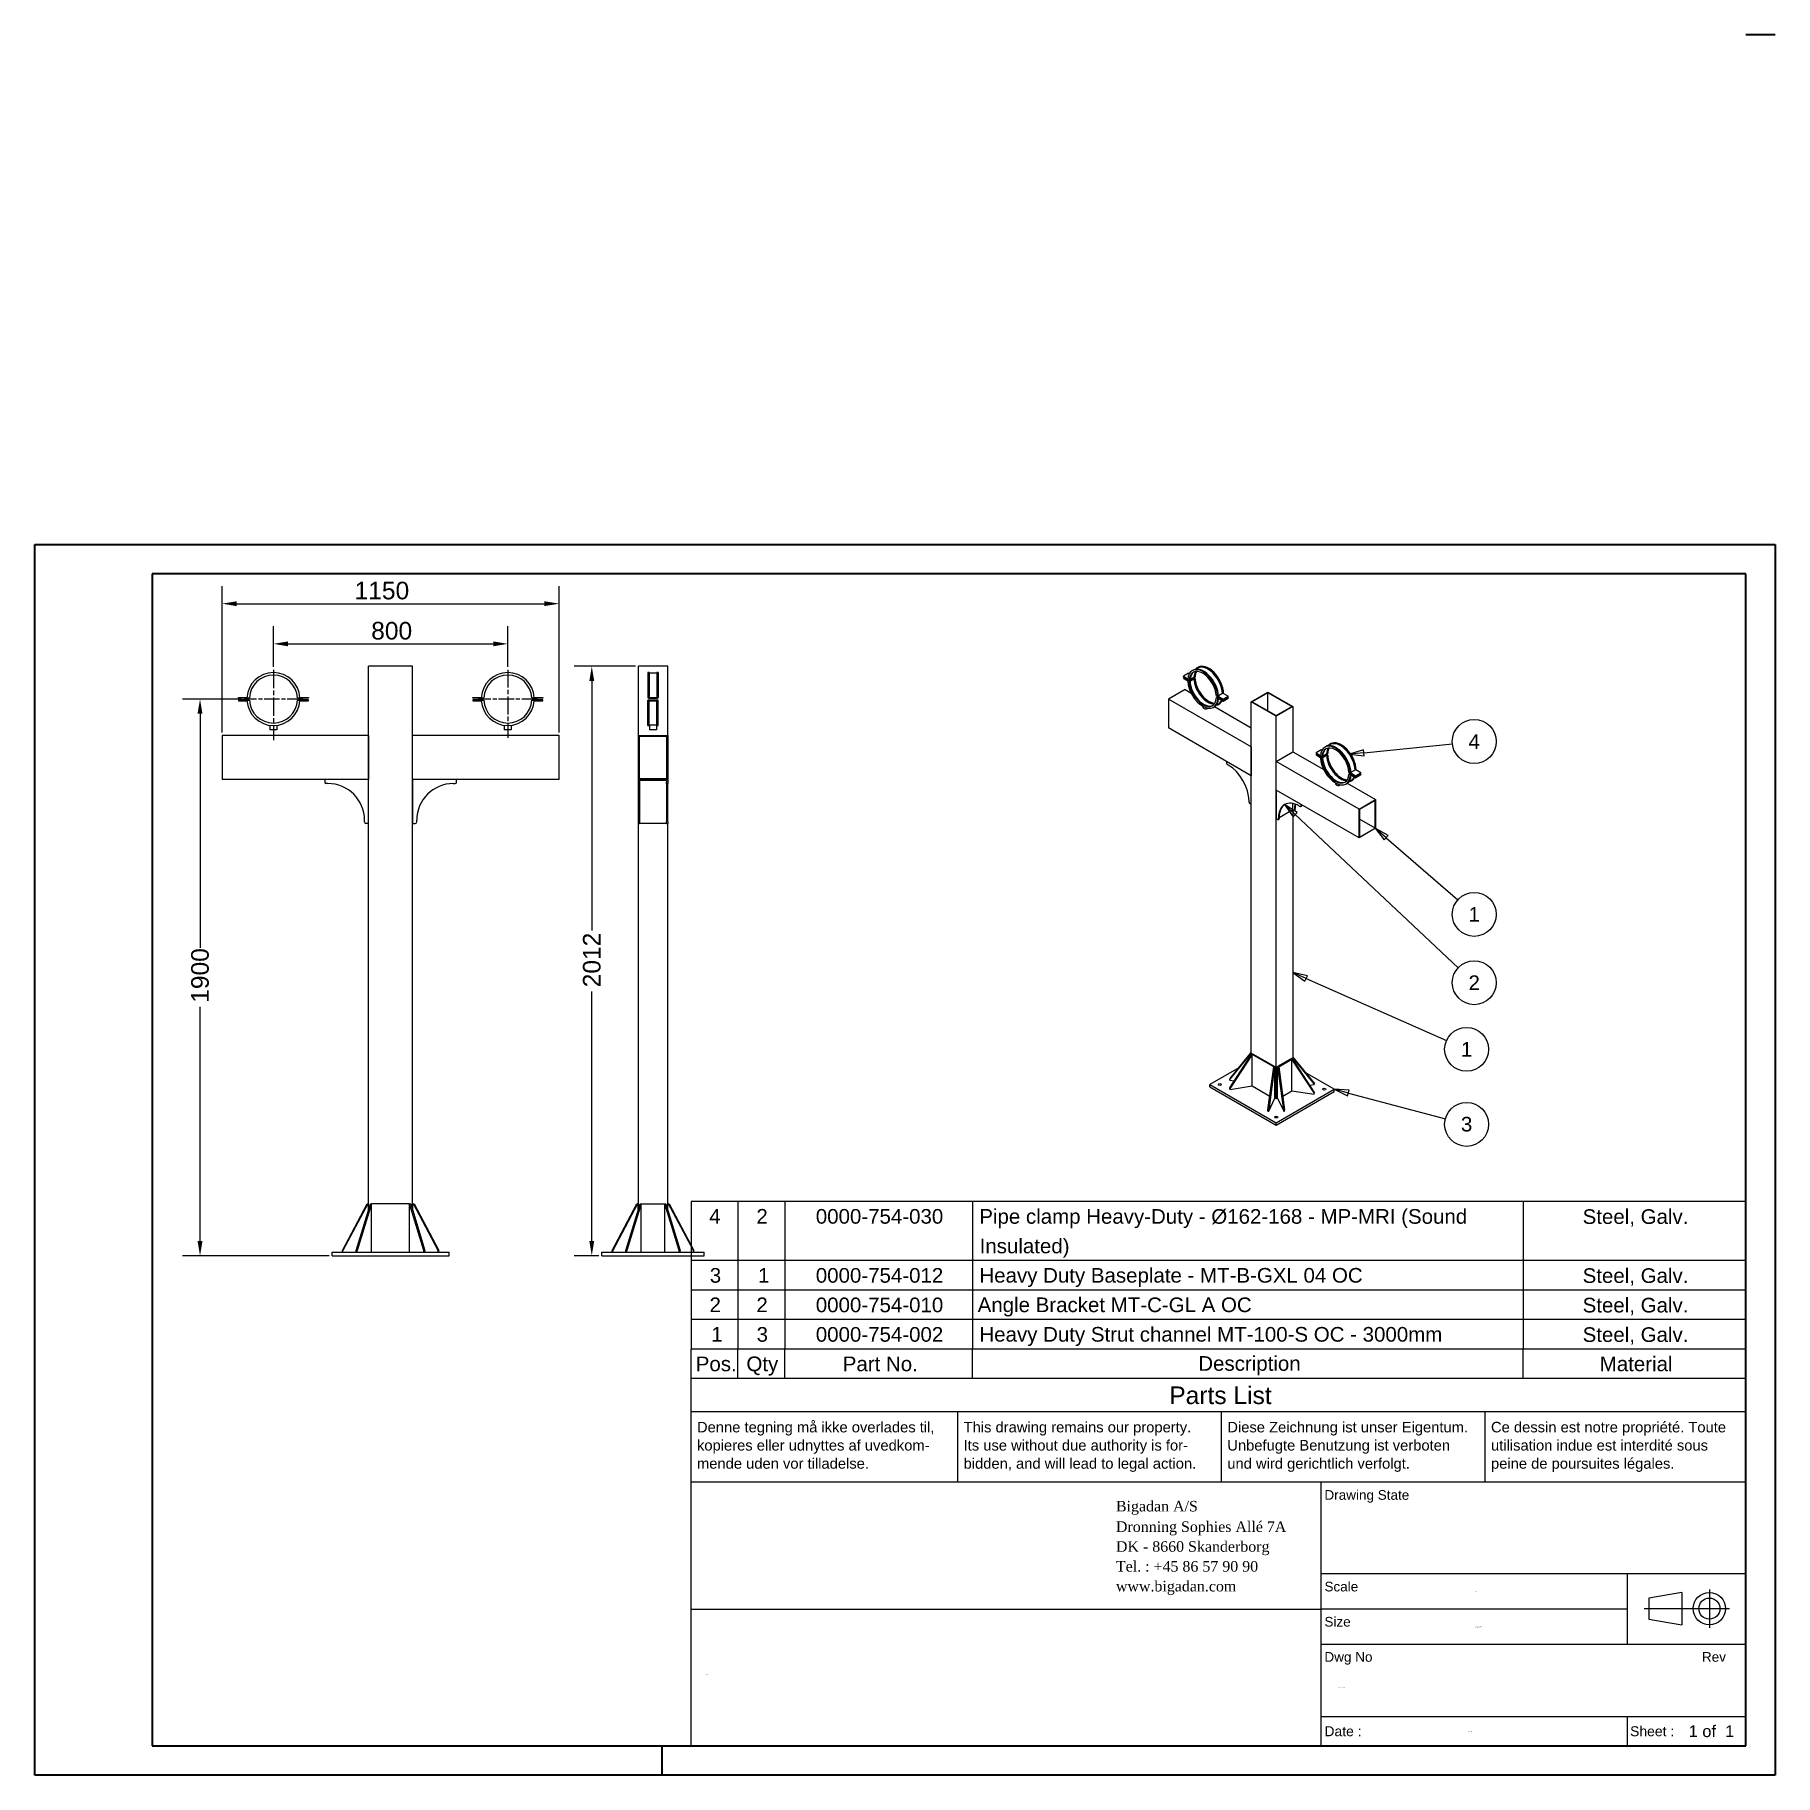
# Model space of a CAD drawing. Header units: millimetres. Extents: x 0 to 5940, y 0 to 5940.
import ezdxf
from ezdxf.enums import TextEntityAlignment as Align

# ---------------------------------------------------------------- set-up
doc = ezdxf.new("R2018")
doc.units = ezdxf.units.MM
doc.header["$LTSCALE"] = 20
doc.linetypes.add('CHAIN', pattern=[0.3543, 0.2362, -0.0295, 0.0591, -0.0295])
doc.layers.get('0').update_dxf_attribs({"lineweight": 18})
for name, color, linetype, lineweight in [('Border', 7, 'Continuous', 35), ('Center Mark', 7, 'Continuous', 18), ('Dimension', 7, 'Continuous', 18), ('Symbol', 7, 'Continuous', 18), ('Title', 7, 'Continuous', 25), ('Visible', 7, 'Continuous', 25), ('Visible Narrow', 7, 'Continuous', 18)]:
    doc.layers.add(name, color=color, linetype=linetype, lineweight=lineweight)
doc.styles.add('Note Text', font='arial.ttf')
doc.styles.get("Standard").update_dxf_attribs({"font": 'arial.ttf'})
doc.styles.add('Text Style150', font='arial.ttf')
doc.styles.add('Text Style72', font='arial.ttf')
doc.styles.add('Text Style85', font='times.ttf')
doc.styles.add('Title', font='arial.ttf')
doc.styles.add('Title150', font='arial.ttf')
doc.styles.add('Title200', font='arial.ttf')
doc.dimstyles.new('Default - Method 2b', dxfattribs={"dimscale": 20, "dimtxt": 3, "dimasz": 2.5, "dimexe": 3, "dimexo": 0.5, "dimgap": 0.7, "dimtad": 0, "dimtoh": 1, "dimdec": 1, "dimrnd": 1e-08, "dimtxsty": 'Title', "dimcen": 0.09, "dimdle": 10, "dimclrd": 256, "dimclre": 256, "dimclrt": 7, "dimadec": 0, "dimazin": 2, "dimtfac": 0.833333, "dimtdec": 1, "dimtmove": 0, "dimatfit": 3, "dimfxl": 1, "dimtolj": 1, "dimlwd": -1, "dimlwe": -1, "dimarcsym": 0})

msp = doc.modelspace()

# ---------------------------------------------------------------- blocks, each defined once
blk = doc.blocks.new('Borders Bigadan Border')
at = {"layer": 'Border'}
for p, q in [((297, 297), (292, 297)), ((0, 210), (297, 210)), ((0, 0), (0, 210)), ((297, 210), (297, 0)), ((292, 205), (20, 205)), ((20, 205), (20, 5)), ((292, 5), (292, 205)), ((20, 5), (292, 5)), ((107, 5), (107, 0)), ((297, 0), (0, 0))]:
    blk.add_line(p, q, dxfattribs=at)
blk = doc.blocks.new('Title Blocks Title')
at = {"layer": 'Title'}
for p, q in [((205, 62), (25, 62)), ((25, 50), (25, 62)), ((70.5, 50), (70.5, 62)), ((115.5, 50), (115.5, 62)), ((160.5, 50), (160.5, 62)), ((205, 50), (25, 50)), ((25, 5), (25, 50)), ((132.5, 5), (132.5, 50)), ((205, 34.36), (132.5, 34.36)), ((184.74, 34.36), (184.74, 22.36)), ((25, 28.36), (132.5, 28.36)), ((184.74, 28.36), (132.5, 28.36)), ((132.5, 22.36), (205, 22.36)), ((132.5, 10), (205, 10)), ((184.74, 10), (184.74, 5))]:
    blk.add_line(p, q, dxfattribs=at)
at = {"layer": 'Title', "lineweight": 25}
for p, q in [((194.05, 31.19), (188.45, 30.23)), ((188.45, 30.23), (188.45, 26.63)), ((194.05, 31.19), (194.05, 25.67)), ((198.77, 31.7), (198.77, 25.16)), ((187.65, 28.43), (202.19, 28.43)), ((188.45, 26.63), (194.05, 25.67))]:
    blk.add_line(p, q, dxfattribs=at)
for radius in [2.76, 1.8]:
    blk.add_circle((198.77, 28.43), radius, dxfattribs=at)
at = {"layer": 'Title'}
for s, height, style, p in [('Denne tegning må ikke overlades til,', 1.8, 'Text Style72', (26, 58.5)), ('This drawing remains our property.', 1.8, 'Text Style72', (71.5, 58.5)), ('Diese Zeichnung ist unser Eigentum.', 1.8, 'Text Style72', (116.5, 58.5)), ('Ce dessin est notre propriété. Toute', 1.8, 'Text Style72', (161.5, 58.5)), ('kopieres eller udnyttes af uvedkom-', 1.8, 'Text Style72', (26, 55.4)), ('Its use without due authority is for-', 1.8, 'Text Style72', (71.5, 55.4)), ('Unbefugte Benutzung ist verboten', 1.8, 'Text Style72', (116.5, 55.4)), ('utilisation indue est interdité sous', 1.8, 'Text Style72', (161.5, 55.4)), ('mende uden vor tilladelse.', 1.8, 'Text Style72', (26, 52.3)), ('bidden, and will lead to legal action.', 1.8, 'Text Style72', (71.5, 52.3)), ('und wird gerichtlich verfolgt.', 1.8, 'Text Style72', (116.5, 52.3)), ('peine de poursuites légales.', 1.8, 'Text Style72', (161.5, 52.3)), ('Drawing State', 1.65, 'Title150', (133.08, 47)), ('Bigadan A/S', 1.8, 'Text Style85', (97.5, 45.01)), ('Dronning Sophies Allé 7A', 1.8, 'Text Style85', (97.5, 41.51)), ('DK - 8660 Skanderborg', 1.8, 'Text Style85', (97.5, 38.13)), ('Tel. : +45 86 57 90 90', 1.8, 'Text Style85', (97.5, 34.74)), ('www.bigadan.com', 1.8, 'Text Style85', (97.5, 31.36)), ('Scale', 1.65, 'Title150', (133.08, 31.36)), ('Size', 1.65, 'Title150', (133.08, 25.36)), ('Dwg No', 1.65, 'Title150', (133.08, 19.36)), ('Rev', 1.65, 'Title150', (197.5, 19.36))]:
    blk.add_text(s, height=height, dxfattribs=dict(at, style=style)).set_placement(p)
at = {"layer": 'Title', "style": 'Text Style150'}
for s, p in [('Date :', (133.08, 7.5)), ('Sheet :', (185.24, 7.5))]:
    blk.add_text(s, height=1.7, dxfattribs=at).set_placement(p, align=Align.MIDDLE_LEFT)
at = {"layer": 'Title', "style": 'Title200'}
blk.add_text('1 of  1', height=2, dxfattribs=at).set_placement((203, 7.5), align=Align.MIDDLE_RIGHT)
at = {"layer": 'Title', "color": 1, "true_color": 0xff0000, "insert": (169, 47.68), "char_height": 2.5, "width": 40, "attachment_point": 5, "style": 'Note Text'}
blk.add_mtext('\\fArial|b0|i0; ', dxfattribs=at)
at = {"layer": 'Title', "color": 1, "lineweight": 5, "true_color": 0xff0000, "flags": 253}
blk.add_attdef('STATUS', text='', height=6.2, dxfattribs=at).set_placement((169, 40.36), align=Align.MIDDLE_CENTER)
at = {"layer": 'Title', "lineweight": 30, "flags": 104}
for tag, height, p in [('Initial_View_Scale', 2.39, (158.62, 31.36)), ('Sheet_Size', 2.4, (158.62, 25.36)), ('REVISION_NUMBER', 3.5, (200, 15)), ('CREATION_DATE', 2, (157.5, 7.5))]:
    blk.add_attdef(tag, text='', height=height, dxfattribs=at).set_placement(p, align=Align.MIDDLE_CENTER)
for tag, p in [('PROJECT', (27.5, 24.3)), ('TITLE', (27.5, 17.3)), ('DESCRIPTION', (27.5, 10.3))]:
    blk.add_attdef(tag, text='', height=2.8, dxfattribs=at).set_placement(p, align=Align.TOP_LEFT)
blk.add_attdef('PART_NUMBER', text='', height=3.5, dxfattribs=at).set_placement((135.5, 15), align=Align.MIDDLE_LEFT)
blk = doc.blocks.new('Parts List')
at = {"layer": 'Symbol'}
for p, q in [((292, 97.9), (112, 97.9)), ((112, 97.9), (112, 72.72)), ((120, 97.9), (120, 72.72)), ((128, 97.9), (128, 72.72)), ((160, 97.9), (160, 72.72)), ((254, 97.9), (254, 72.72)), ((292, 97.9), (292, 72.72)), ((292, 87.82), (112, 87.82)), ((292, 82.79), (112, 82.79)), ((292, 77.75), (112, 77.75)), ((292, 72.72), (112, 72.72)), ((112, 67.68), (112, 72.72)), ((120, 67.68), (120, 72.72)), ((128, 67.68), (128, 72.72)), ((160, 67.68), (160, 72.72)), ((254, 67.68), (254, 72.72)), ((292, 67.68), (292, 72.72)), ((112, 62), (112, 67.68)), ((292, 67.68), (112, 67.68)), ((292, 62), (292, 67.68)), ((292, 62), (112, 62))]:
    blk.add_line(p, q, dxfattribs=at)
at = {"layer": 'Symbol', "color": 7, "attachment_point": 7}
for s, insert, char_height, style in [('4', (115.08, 94.13), 2.5, 'Note Text'), ('2', (123.14, 94.12), 2.5, 'Note Text'), ('0000-754-030', (133.28, 94.08), 2.5, 'Note Text'), ('Pipe clamp Heavy-Duty - Ø162-168 - MP-MRI (Sound ', (161.18, 93.35), 2.5, 'Note Text'), ('Steel, Galv.', (264.14, 93.61), 2.5, 'Note Text'), ('Insulated)', (161.24, 88.31), 2.5, 'Note Text'), ('3', (115.18, 84.01), 2.5, 'Note Text'), ('1', (123.43, 84.05), 2.5, 'Note Text'), ('0000-754-012', (133.28, 84.01), 2.5, 'Note Text'), ('Heavy Duty Baseplate - MT-B-GXL 04 OC', (161.2, 83.3), 2.5, 'Note Text'), ('Steel, Galv.', (264.14, 83.54), 2.5, 'Note Text'), ('2', (115.14, 79.02), 2.5, 'Note Text'), ('2', (123.14, 79.02), 2.5, 'Note Text'), ('0000-754-010', (133.28, 78.97), 2.5, 'Note Text'), ('Angle Bracket MT-C-GL A OC', (160.9, 78.27), 2.5, 'Note Text'), ('Steel, Galv.', (264.14, 78.5), 2.5, 'Note Text'), ('1', (115.43, 73.98), 2.5, 'Note Text'), ('3', (123.18, 73.94), 2.5, 'Note Text'), ('0000-754-002', (133.28, 73.94), 2.5, 'Note Text'), ('Heavy Duty Strut channel MT-100-S OC - 3000mm', (161.2, 73.23), 2.5, 'Note Text'), ('Steel, Galv.', (264.14, 73.47), 2.5, 'Note Text'), ('Pos.', (112.79, 68.91), 2.5, 'Note Text'), ('Qty', (121.44, 68.19), 2.5, 'Note Text'), ('Part No.', (137.88, 68.91), 2.5, 'Note Text'), ('Description', (198.55, 68.26), 2.5, 'Note Text'), ('Material', (267.06, 68.91), 2.5, 'Note Text'), ('Parts List', (193.6, 63.29), 3, 'Title')]:
    blk.add_mtext(s, dxfattribs=dict(at, insert=insert, char_height=char_height, style=style))
blk = doc.blocks.new('Balloon1')
at = {"layer": 'Symbol'}
for p, q in [((224.16, 116.41), (221.74, 117.05)), ((224.29, 116.9), (221.74, 117.05)), ((221.74, 117.05), (224.03, 115.93)), ((224.03, 115.93), (224.29, 116.9)), ((224.16, 116.41), (240.73, 112.02))]:
    blk.add_line(p, q, dxfattribs=at)
at = {"layer": 'Symbol', "flags": 128}
blk.add_lwpolyline([(224.29, 116.9), (221.74, 117.05), (224.03, 115.93), (224.29, 116.9)], dxfattribs=at)
at = {"layer": 'Symbol'}
blk.add_circle((244.34, 111.06), 3.75, dxfattribs=at)
blk.add_solid([(224.29, 116.9), (221.74, 117.05), (224.03, 115.93), (224.29, 116.9)], dxfattribs=at)
at = {"layer": 'Symbol', "insert": (244.34, 111.08), "char_height": 2.5, "attachment_point": 5, "style": 'Note Text'}
blk.add_mtext('3', dxfattribs=at)
blk = doc.blocks.new('Balloon2')
at = {"layer": 'Symbol'}
for p, q in [((216.96, 135.96), (214.67, 136.97)), ((217.16, 136.42), (214.67, 136.97)), ((214.67, 136.97), (216.76, 135.5)), ((216.76, 135.5), (217.16, 136.42)), ((216.96, 135.96), (240.92, 125.38))]:
    blk.add_line(p, q, dxfattribs=at)
at = {"layer": 'Symbol', "flags": 128}
blk.add_lwpolyline([(217.16, 136.42), (214.67, 136.97), (216.76, 135.5), (217.16, 136.42)], dxfattribs=at)
at = {"layer": 'Symbol'}
blk.add_circle((244.34, 123.87), 3.75, dxfattribs=at)
blk.add_solid([(217.16, 136.42), (214.67, 136.97), (216.76, 135.5), (217.16, 136.42)], dxfattribs=at)
at = {"layer": 'Symbol', "insert": (244.34, 123.87), "char_height": 2.5, "attachment_point": 5, "style": 'Note Text'}
blk.add_mtext('1', dxfattribs=at)
blk = doc.blocks.new('Balloon3')
at = {"layer": 'Symbol'}
for p, q in [((230.61, 159.99), (228.73, 161.63)), ((230.94, 160.37), (228.73, 161.63)), ((228.73, 161.63), (230.29, 159.61)), ((230.29, 159.61), (230.94, 160.37)), ((230.61, 159.99), (242.82, 149.36))]:
    blk.add_line(p, q, dxfattribs=at)
at = {"layer": 'Symbol', "flags": 128}
blk.add_lwpolyline([(230.94, 160.37), (228.73, 161.63), (230.29, 159.61), (230.94, 160.37)], dxfattribs=at)
at = {"layer": 'Symbol'}
blk.add_circle((245.64, 146.9), 3.75, dxfattribs=at)
blk.add_solid([(230.94, 160.37), (228.73, 161.63), (230.29, 159.61), (230.94, 160.37)], dxfattribs=at)
at = {"layer": 'Symbol', "insert": (245.64, 146.9), "char_height": 2.5, "attachment_point": 5, "style": 'Note Text'}
blk.add_mtext('1', dxfattribs=at)
blk = doc.blocks.new('Balloon4')
at = {"layer": 'Symbol'}
for p, q in [((215.1, 163.93), (213.27, 165.64)), ((215.44, 164.29), (213.27, 165.64)), ((213.27, 165.64), (214.75, 163.56)), ((214.75, 163.56), (215.44, 164.29)), ((215.1, 163.93), (242.91, 137.8))]:
    blk.add_line(p, q, dxfattribs=at)
at = {"layer": 'Symbol', "flags": 128}
blk.add_lwpolyline([(215.44, 164.29), (213.27, 165.64), (214.75, 163.56), (215.44, 164.29)], dxfattribs=at)
at = {"layer": 'Symbol'}
blk.add_circle((245.64, 135.24), 3.75, dxfattribs=at)
blk.add_solid([(215.44, 164.29), (213.27, 165.64), (214.75, 163.56), (215.44, 164.29)], dxfattribs=at)
at = {"layer": 'Symbol', "insert": (245.64, 135.24), "char_height": 2.5, "attachment_point": 5, "style": 'Note Text'}
blk.add_mtext('2', dxfattribs=at)
blk = doc.blocks.new('Balloon5')
at = {"layer": 'Symbol'}
for p, q in [((226.81, 174.48), (241.92, 176.02)), ((226.76, 174.97), (224.33, 174.22)), ((226.81, 174.48), (224.33, 174.22)), ((224.33, 174.22), (226.86, 173.98)), ((226.86, 173.98), (226.76, 174.97))]:
    blk.add_line(p, q, dxfattribs=at)
at = {"layer": 'Symbol', "flags": 128}
blk.add_lwpolyline([(226.76, 174.97), (224.33, 174.22), (226.86, 173.98), (226.76, 174.97)], dxfattribs=at)
at = {"layer": 'Symbol'}
blk.add_circle((245.64, 176.4), 3.75, dxfattribs=at)
blk.add_solid([(226.76, 174.97), (224.33, 174.22), (226.86, 173.98), (226.76, 174.97)], dxfattribs=at)
at = {"layer": 'Symbol', "insert": (245.64, 176.4), "char_height": 2.5, "attachment_point": 5, "style": 'Note Text'}
blk.add_mtext('4', dxfattribs=at)
blk = doc.blocks.new('*D32')
at = {"layer": 'Defpoints', "color": 0, "transparency": 16777216}
for p in [(1614.4, 3861.3), (814.4, 3772.9), (1614.4, 3772.9)]:
    blk.add_point(p, dxfattribs=at)
at = {"layer": 'Dimension', "transparency": 16777216}
for p, q in [((814.4, 3782.9), (814.4, 3921.3)), ((1614.4, 3782.9), (1614.4, 3921.3)), ((864.4, 3861.3), (1564.4, 3861.3))]:
    blk.add_line(p, q, dxfattribs=at)
for points in [[(864.4, 3869.6), (864.4, 3852.9), (814.4, 3861.3)], [(1564.4, 3869.6), (1564.4, 3852.9), (1614.4, 3861.3)]]:
    blk.add_solid(points, dxfattribs=at)
at = {"layer": 'Dimension', "color": 7, "transparency": 16777216, "insert": (1148.1, 3875.3), "char_height": 60, "attachment_point": 7, "style": 'Title'}
blk.add_mtext('\\A1;800', dxfattribs=at)
blk = doc.blocks.new('*D33')
at = {"layer": 'Defpoints', "color": 0, "transparency": 16777216}
for p in [(714.4, 3672.9), (563.9, 1772.9), (1014.4, 1772.9)]:
    blk.add_point(p, dxfattribs=at)
at = {"layer": 'Dimension', "transparency": 16777216}
for p, q in [((704.4, 3672.9), (503.9, 3672.9)), ((563.9, 3622.9), (563.9, 2823.6)), ((563.9, 1822.9), (563.9, 2622.2)), ((1004.4, 1772.9), (503.9, 1772.9))]:
    blk.add_line(p, q, dxfattribs=at)
for points in [[(555.5, 3622.9), (572.2, 3622.9), (563.9, 3672.9)], [(555.5, 1822.9), (572.2, 1822.9), (563.9, 1772.9)]]:
    blk.add_solid(points, dxfattribs=at)
at = {"layer": 'Dimension', "color": 7, "transparency": 16777216, "insert": (594.5, 2636.2), "char_height": 60, "attachment_point": 7, "rotation": 90, "style": 'Title'}
blk.add_mtext('\\A1;1900', dxfattribs=at)
blk = doc.blocks.new('*D34')
at = {"layer": 'Defpoints', "color": 0, "transparency": 16777216}
for p in [(2060, 3784.9), (1901, 1772.9), (1935, 1772.9)]:
    blk.add_point(p, dxfattribs=at)
at = {"layer": 'Dimension', "transparency": 16777216}
for p, q in [((2050, 3784.9), (1841, 3784.9)), ((1901, 3734.9), (1901, 2882.7)), ((1901, 1822.9), (1901, 2675.1)), ((1925, 1772.9), (1841, 1772.9))]:
    blk.add_line(p, q, dxfattribs=at)
for points in [[(1892.6, 3734.9), (1909.3, 3734.9), (1901, 3784.9)], [(1892.6, 1822.9), (1909.3, 1822.9), (1901, 1772.9)]]:
    blk.add_solid(points, dxfattribs=at)
at = {"layer": 'Dimension', "color": 7, "transparency": 16777216, "insert": (1931.6, 2689.1), "char_height": 60, "attachment_point": 7, "rotation": 90, "style": 'Title'}
blk.add_mtext('\\A1;2012', dxfattribs=at)
blk = doc.blocks.new('*D35')
at = {"layer": 'Defpoints', "color": 0, "transparency": 16777216}
for p in [(1789.4, 3998.4), (639.4, 3548.4), (1789.4, 3548.4)]:
    blk.add_point(p, dxfattribs=at)
at = {"layer": 'Dimension', "transparency": 16777216}
for p, q in [((639.4, 3558.4), (639.4, 4058.4)), ((1789.4, 3558.4), (1789.4, 4058.4)), ((689.4, 3998.4), (1739.4, 3998.4))]:
    blk.add_line(p, q, dxfattribs=at)
for points in [[(689.4, 4006.7), (689.4, 3990.1), (639.4, 3998.4)], [(1739.4, 4006.7), (1739.4, 3990.1), (1789.4, 3998.4)]]:
    blk.add_solid(points, dxfattribs=at)
at = {"layer": 'Dimension', "color": 7, "transparency": 16777216, "insert": (1091.4, 4012.4), "char_height": 60, "attachment_point": 7, "style": 'Title'}
blk.add_mtext('\\A1;1150', dxfattribs=at)

# ---------------------------------------------------------------- dimensions: what is measured, and where the dimension line sits
at = {"layer": 'Dimension'}
for base, p1, p2, angle, override, picture, middle in [((1789.37, 3998.39), (639.37, 3548.39), (1789.37, 3548.39), 180, {"dimgap": 0.7, "dimtad": 1, "dimtoh": 0, "dimdec": 1, "dimtol": 0, "dimlim": 0, "dimtp": 0, "dimtm": 0, "dimtdec": 1, "dimtofl": 0, "dimatfit": 1}, '*D35', (1178.08, 3998.39)), ((1614.37, 3861.26), (814.37, 3772.89), (1614.37, 3772.89), 180, {"dimgap": 0.7, "dimtad": 1, "dimtoh": 0, "dimdec": 1, "dimtol": 0, "dimlim": 0, "dimtp": 0, "dimtm": 0, "dimtdec": 1, "dimtofl": 0, "dimatfit": 1}, '*D32', (1214.37, 3861.26)), ((1900.97, 1772.89), (2060.01, 3784.89), (1935.01, 1772.89), 90, {"dimgap": 0.7, "dimtoh": 0, "dimdec": 1, "dimtol": 0, "dimlim": 0, "dimtp": 0, "dimtm": 0, "dimtdec": 1, "dimtofl": 0, "dimatfit": 1}, '*D34', (1900.97, 2778.89)), ((563.87, 1772.89), (714.37, 3672.89), (1014.37, 1772.89), 90, {"dimgap": 0.7, "dimtoh": 0, "dimdec": 1, "dimtol": 0, "dimlim": 0, "dimtp": 0, "dimtm": 0, "dimtdec": 1, "dimtofl": 0, "dimatfit": 1}, '*D33', (563.87, 2722.89))]:
    dim = msp.add_linear_dim(base=base, p1=p1, p2=p2, angle=angle, dimstyle='Default - Method 2b', override=override, dxfattribs=at)
    dim.commit()
    dim.dimension.update_dxf_attribs({"geometry": picture, "text_midpoint": middle, "dimtype": 160})

# ---------------------------------------------------------------- linework, layer by layer
at = {"layer": 'Center Mark', "linetype": 'CHAIN', "ltscale": 13.362169}
msp.add_line((814.37, 3772.89), (814.37, 3532.39), dxfattribs=at)
at = {"layer": 'Center Mark', "linetype": 'CHAIN', "ltscale": 12.889906}
msp.add_line((1614.37, 3772.89), (1614.37, 3540.89), dxfattribs=at)
at = {"layer": 'Center Mark', "linetype": 'CHAIN', "ltscale": 11.111974}
for p, q in [((914.37, 3672.89), (714.37, 3672.89)), ((1714.37, 3672.89), (1514.37, 3672.89))]:
    msp.add_line(p, q, dxfattribs=at)
at = {"layer": 'Visible'}
for p, q in [((1289.37, 3784.89), (1139.37, 3784.89)), ((1139.37, 1928.62), (1139.37, 3784.89)), ((1289.37, 1928.62), (1289.37, 3784.89)), ((2160.01, 3784.89), (2060.01, 3784.89)), ((2060.01, 3548.39), (2060.01, 3784.89)), ((2092.26, 3763.39), (2092.26, 3677.4)), ((2097.26, 3763.39), (2092.26, 3763.39)), ((2097.26, 3763.39), (2097.26, 3678.39)), ((2122.76, 3761.39), (2097.26, 3761.39)), ((2122.76, 3763.39), (2122.76, 3678.39)), ((2127.76, 3763.39), (2122.76, 3763.39)), ((2127.76, 3763.39), (2127.76, 3677.4)), ((2160.01, 3548.39), (2160.01, 3784.89)), ((3937.47, 3760.69), (3920.22, 3750.73)), ((3920.22, 3750.73), (3935.41, 3741.96)), ((3920.22, 3749.09), (3920.22, 3750.73)), ((3935.3, 3740.38), (3920.22, 3749.09)), ((3923.61, 3747.13), (3920.22, 3745.17)), ((3920.22, 3745.17), (3920.22, 3743.54)), ((3939.2, 3734.22), (3920.22, 3745.17)), ((3920.22, 3743.54), (3936.12, 3734.36)), ((3940.07, 3759.19), (3937.47, 3760.69)), ((3956.45, 3744.18), (3939.2, 3734.22)), ((3956.48, 3743.32), (3939.23, 3733.36)), ((3942.98, 3739.75), (3956.2, 3747.38)), ((3950.2, 3769.99), (3953.03, 3771.62)), ((3953.55, 3745.85), (3956.45, 3744.18)), ((3955.36, 3745.46), (3954.79, 3745.14)), ((3960.16, 3742.97), (3955.36, 3745.46)), ((3956.2, 3747.38), (3957.33, 3746.66)), ((3957.33, 3746.66), (3960.16, 3748.3)), ((3957.33, 3741.33), (3960.16, 3742.97)), ((3961.4, 3774.61), (3968.26, 3778.56)), ((3967.46, 3779.95), (3970.29, 3781.58)), ((3925.73, 3705.25), (3869.17, 3672.59)), ((3925.73, 3705.25), (3946.53, 3693.24)), ((3935.27, 3739.75), (3940.08, 3736.7)), ((3936.69, 3734.68), (3935.27, 3733.87)), ((3935.27, 3733.87), (3940.08, 3731.37)), ((3939.23, 3733.36), (3937.82, 3734.1)), ((3940.08, 3736.7), (3942.9, 3738.34)), ((3940.08, 3731.37), (3942.9, 3733)), ((3941.77, 3733.59), (3956.2, 3741.92)), ((3942.9, 3733), (3941.77, 3733.59)), ((3956.2, 3741.92), (3957.33, 3741.33)), ((4032.73, 3683.21), (4037.54, 3680.71)), ((4053.62, 3691.99), (4040.26, 3684.28)), ((4072.67, 3682.63), (4056.17, 3692.16)), ((4056.77, 3691.81), (4057.62, 3692.3)), ((4152.01, 3663.77), (4208.58, 3696.43)), ((4208.58, 3694.47), (4155.4, 3663.77)), ((4208.58, 3696.43), (4293.43, 3647.44)), ((4290.04, 3647.44), (4208.58, 3694.47)), ((4208.58, 3633.07), (4208.58, 3694.47)), ((694.87, 3678.39), (724.04, 3678.39)), ((694.87, 3675.89), (694.87, 3678.39)), ((728.42, 3675.89), (694.87, 3675.89)), ((694.87, 3669.89), (694.87, 3667.39)), ((728.42, 3669.89), (694.87, 3669.89)), ((694.87, 3667.39), (724.04, 3667.39)), ((723.98, 3677.4), (732.47, 3676.97)), ((723.98, 3668.39), (732.47, 3668.81)), ((896.27, 3676.97), (904.76, 3677.4)), ((896.27, 3668.81), (904.76, 3668.39)), ((933.87, 3675.89), (900.32, 3675.89)), ((933.87, 3669.89), (900.32, 3669.89)), ((904.7, 3678.39), (933.87, 3678.39)), ((904.7, 3667.39), (933.87, 3667.39)), ((933.87, 3678.39), (933.87, 3675.89)), ((933.87, 3667.39), (933.87, 3669.89)), ((1494.87, 3678.39), (1524.04, 3678.39)), ((1494.87, 3675.89), (1494.87, 3678.39)), ((1528.42, 3675.89), (1494.87, 3675.89)), ((1494.87, 3669.89), (1494.87, 3667.39)), ((1528.42, 3669.89), (1494.87, 3669.89)), ((1494.87, 3667.39), (1524.04, 3667.39)), ((1523.98, 3677.4), (1532.47, 3676.97)), ((1523.98, 3668.39), (1532.47, 3668.81)), ((1696.27, 3676.97), (1704.76, 3677.4)), ((1696.27, 3668.81), (1704.76, 3668.39)), ((1733.87, 3675.89), (1700.32, 3675.89)), ((1733.87, 3669.89), (1700.32, 3669.89)), ((1704.7, 3678.39), (1733.87, 3678.39)), ((1704.7, 3667.39), (1733.87, 3667.39)), ((1733.87, 3678.39), (1733.87, 3675.89)), ((1733.87, 3667.39), (1733.87, 3669.89)), ((2092.26, 3676.97), (2092.26, 3677.4)), ((2092.26, 3677.4), (2094.76, 3677.4)), ((2094.76, 3676.97), (2092.26, 3676.97)), ((2094.76, 3668.81), (2092.26, 3668.81)), ((2092.26, 3668.81), (2092.26, 3668.39)), ((2092.26, 3582.39), (2092.26, 3668.39)), ((2092.26, 3668.39), (2094.76, 3668.39)), ((2094.76, 3678.39), (2094.76, 3675.89)), ((2094.76, 3678.39), (2125.26, 3678.39)), ((2094.76, 3675.89), (2125.26, 3675.89)), ((2094.76, 3667.39), (2094.76, 3669.89)), ((2094.76, 3669.89), (2125.26, 3669.89)), ((2094.76, 3667.39), (2125.26, 3667.39)), ((2097.26, 3582.39), (2097.26, 3667.39)), ((2122.76, 3582.39), (2122.76, 3667.39)), ((2125.26, 3675.89), (2125.26, 3678.39)), ((2125.26, 3677.4), (2127.76, 3677.4)), ((2127.76, 3676.97), (2125.26, 3676.97)), ((2125.26, 3669.89), (2125.26, 3667.39)), ((2127.76, 3668.81), (2125.26, 3668.81)), ((2125.26, 3668.39), (2127.76, 3668.39)), ((2127.76, 3677.4), (2127.76, 3676.97)), ((2127.76, 3668.39), (2127.76, 3668.81)), ((2127.76, 3582.39), (2127.76, 3668.39)), ((3869.17, 3672.59), (3869.17, 3574.61)), ((4152.01, 3509.29), (3869.17, 3672.59)), ((3986.85, 3647.92), (3986.85, 3644.83)), ((4025.43, 3646.22), (4022.6, 3644.59)), ((4026.66, 3646.98), (4152.01, 3574.61)), ((4039.06, 3655.94), (4032.2, 3651.98)), ((4035.56, 3679.51), (4032.73, 3677.88)), ((4032.73, 3677.88), (4037.54, 3674.83)), ((4036.69, 3678.79), (4035.56, 3679.51)), ((4037.82, 3676.36), (4036.41, 3677.26)), ((4039.83, 3680.03), (4036.44, 3678.08)), ((4055.42, 3667.12), (4036.44, 3678.08)), ((4039.34, 3680.32), (4036.69, 3678.79)), ((4037.54, 3680.71), (4038.95, 3681.53)), ((4037.54, 3674.83), (4038.95, 3675.64)), ((4055.42, 3671.04), (4038.1, 3681.04)), ((4038.92, 3682.2), (4055.42, 3672.67)), ((4038.92, 3675.01), (4055.42, 3665.48)), ((4042.69, 3656.18), (4039.86, 3654.55)), ((4055.42, 3672.67), (4072.67, 3682.63)), ((4072.67, 3681), (4055.42, 3671.04)), ((4072.67, 3677.08), (4055.42, 3667.12)), ((4055.42, 3665.48), (4072.67, 3675.45)), ((4055.42, 3672.67), (4055.42, 3671.04)), ((4055.42, 3665.48), (4055.42, 3667.12)), ((4069.28, 3679.04), (4072.67, 3677.08)), ((4072.67, 3681), (4072.67, 3682.63)), ((4072.67, 3677.08), (4072.67, 3675.45)), ((4236.86, 3614.78), (4152.01, 3663.77)), ((4152.01, 2458.98), (4152.01, 3663.77)), ((4155.4, 3663.77), (4236.86, 3616.74)), ((4236.86, 3616.74), (4290.04, 3647.44)), ((4293.43, 3647.44), (4236.86, 3614.78)), ((4293.43, 3647.44), (4293.43, 3492.96)), ((802.37, 3583.19), (802.37, 3568.39)), ((826.37, 3568.39), (802.37, 3568.39)), ((826.37, 3583.19), (826.37, 3568.39)), ((1602.37, 3583.19), (1602.37, 3568.39)), ((1626.37, 3568.39), (1602.37, 3568.39)), ((1626.37, 3583.19), (1626.37, 3568.39)), ((2092.26, 3582.39), (2097.26, 3582.39)), ((2097.26, 3584.39), (2098.01, 3584.39)), ((2098.01, 3584.39), (2122.01, 3584.39)), ((2098.01, 3584.39), (2098.01, 3568.39)), ((2122.01, 3568.39), (2098.01, 3568.39)), ((2122.01, 3584.39), (2122.01, 3568.39)), ((2122.01, 3584.39), (2122.76, 3584.39)), ((2122.76, 3582.39), (2127.76, 3582.39)), ((4152.01, 3411.31), (3869.17, 3574.61)), ((4236.86, 2308.39), (4236.86, 3614.78)), ((639.37, 3548.39), (639.37, 3398.39)), ((1139.37, 3548.39), (639.37, 3548.39)), ((1139.37, 3548.39), (1139.37, 3398.39)), ((1789.37, 3548.39), (1289.37, 3548.39)), ((1289.37, 3398.39), (1289.37, 3548.39)), ((1789.37, 3398.39), (1789.37, 3548.39)), ((2060.01, 3548.39), (2160.01, 3548.39)), ((2060.01, 3398.39), (2060.01, 3548.39)), ((2063.01, 3545.39), (2063.01, 3401.39)), ((2157.01, 3545.39), (2063.01, 3545.39)), ((2157.01, 3401.39), (2157.01, 3545.39)), ((2160.01, 3548.39), (2160.01, 3398.39)), ((4152.01, 3509.29), (4152.01, 3411.31)), ((4402.75, 3508.71), (4405.58, 3510.34)), ((4413.95, 3513.33), (4420.81, 3517.29)), ((4420.01, 3518.67), (4422.83, 3520.3)), ((4152.01, 3411.31), (4067.16, 3460.3)), ((4067.16, 3460.3), (4067.16, 3454.42)), ((4073.38, 3447.56), (4069.98, 3449.52)), ((4236.86, 3460.3), (4293.43, 3492.96)), ((4519.7, 3297), (4236.86, 3460.3)), ((4236.86, 3362.32), (4236.86, 3460.3)), ((4293.43, 3492.96), (4399.07, 3431.96)), ((4390.02, 3499.41), (4372.77, 3489.45)), ((4372.77, 3489.45), (4387.96, 3480.68)), ((4372.77, 3487.81), (4372.77, 3489.45)), ((4387.85, 3479.11), (4372.77, 3487.81)), ((4376.16, 3485.85), (4372.77, 3483.9)), ((4372.77, 3483.9), (4372.77, 3482.26)), ((4391.75, 3472.94), (4372.77, 3483.9)), ((4372.77, 3482.26), (4388.67, 3473.08)), ((4387.82, 3478.47), (4392.62, 3475.42)), ((4389.24, 3473.4), (4387.82, 3472.59)), ((4387.82, 3472.59), (4392.62, 3470.09)), ((4392.62, 3497.91), (4390.02, 3499.41)), ((4391.78, 3472.08), (4390.37, 3472.82)), ((4409, 3482.9), (4391.75, 3472.94)), ((4409.03, 3482.04), (4391.78, 3472.08)), ((4392.62, 3475.42), (4395.45, 3477.06)), ((4392.62, 3470.09), (4395.45, 3471.72)), ((4394.32, 3472.31), (4408.75, 3480.64)), ((4395.45, 3471.72), (4394.32, 3472.31)), ((4395.53, 3478.47), (4408.75, 3486.1)), ((4406.1, 3484.57), (4409, 3482.9)), ((4407.9, 3484.18), (4407.34, 3483.86)), ((4412.71, 3481.69), (4407.9, 3484.18)), ((4408.75, 3486.1), (4409.88, 3485.38)), ((4408.75, 3480.64), (4409.88, 3480.05)), ((4409.88, 3485.38), (4412.71, 3487.02)), ((4409.88, 3480.05), (4412.71, 3481.69)), ((1139.37, 3398.39), (639.37, 3398.39)), ((1139.37, 3398.39), (989.37, 3398.39)), ((989.37, 3398.39), (989.37, 3389.39)), ((1139.37, 3248.39), (1139.37, 3398.39)), ((1439.37, 3398.39), (1289.37, 3398.39)), ((1289.37, 3398.39), (1289.37, 3248.39)), ((1789.37, 3398.39), (1289.37, 3398.39)), ((1439.37, 3389.39), (1439.37, 3398.39)), ((2060.01, 3389.39), (2060.01, 3398.39)), ((2160.01, 3398.39), (2060.01, 3398.39)), ((2060.01, 3384.39), (2060.01, 3389.39)), ((2063.01, 3401.39), (2157.01, 3401.39)), ((2156.01, 3394.39), (2064.01, 3394.39)), ((2064.01, 3394.39), (2064.01, 3389.39)), ((2064.01, 3389.39), (2064.01, 3384.39)), ((2156.01, 3394.39), (2156.01, 3389.39)), ((2156.01, 3384.39), (2156.01, 3389.39)), ((2160.01, 3398.39), (2160.01, 3389.39)), ((2160.01, 3389.39), (2160.01, 3384.39)), ((4152.01, 3313.33), (4152.01, 3411.31)), ((4439.39, 3386.64), (4439.39, 3383.55)), ((4491.61, 3394.66), (4484.75, 3390.7)), ((4485.28, 3421.93), (4490.08, 3419.43)), ((4488.11, 3418.23), (4485.28, 3416.6)), ((4485.28, 3416.6), (4490.08, 3413.55)), ((4489.24, 3417.51), (4488.11, 3418.23)), ((4490.37, 3415.08), (4488.96, 3415.98)), ((4492.38, 3418.76), (4488.99, 3416.8)), ((4507.97, 3405.84), (4488.99, 3416.8)), ((4491.89, 3419.04), (4489.24, 3417.51)), ((4490.08, 3419.43), (4491.5, 3420.25)), ((4490.08, 3413.55), (4491.5, 3414.36)), ((4507.97, 3409.76), (4490.65, 3419.76)), ((4491.47, 3420.92), (4507.97, 3411.39)), ((4491.47, 3413.73), (4507.97, 3404.21)), ((4495.23, 3394.9), (4492.41, 3393.27)), ((4506.17, 3430.72), (4492.81, 3423)), ((4507.97, 3411.39), (4525.22, 3421.35)), ((4525.22, 3419.72), (4507.97, 3409.76)), ((4525.22, 3415.8), (4507.97, 3405.84)), ((4507.97, 3404.21), (4525.22, 3414.17)), ((4507.97, 3411.39), (4507.97, 3409.76)), ((4507.97, 3404.21), (4507.97, 3405.84)), ((4525.22, 3421.35), (4508.72, 3430.88)), ((4509.31, 3430.53), (4510.17, 3431.03)), ((4521.83, 3417.76), (4525.22, 3415.8)), ((4525.22, 3419.72), (4525.22, 3421.35)), ((4525.22, 3415.8), (4525.22, 3414.17)), ((1000.37, 3384.39), (994.37, 3384.39)), ((1428.37, 3384.39), (1434.37, 3384.39)), ((2060.01, 3384.39), (2064.01, 3384.39)), ((2060.01, 3259.39), (2060.01, 3384.39)), ((2064.01, 3384.39), (2064.01, 3259.39)), ((2156.01, 3384.39), (2160.01, 3384.39)), ((2156.01, 3384.39), (2156.01, 3259.39)), ((2160.01, 3259.39), (2160.01, 3384.39)), ((4321.71, 3313.33), (4236.86, 3362.32)), ((4236.86, 3362.32), (4236.86, 3264.34)), ((4519.7, 3199.02), (4236.86, 3362.32)), ((4477.98, 3384.94), (4475.15, 3383.31)), ((4479.21, 3385.7), (4576.27, 3329.66)), ((4519.7, 3297), (4576.27, 3329.66)), ((4574.58, 3326.72), (4521.4, 3296.02)), ((4574.58, 3232.66), (4574.58, 3326.72)), ((4576.27, 3329.66), (4576.27, 3231.68)), ((4144.09, 3321.17), (4144.09, 3325.09)), ((4152.01, 3313.33), (4146.92, 3316.27)), ((4293.43, 3294.39), (4247.04, 3267.61)), ((4247.04, 3268.26), (4247.04, 3264.34)), ((4293.43, 3294.39), (4293.43, 3316.44)), ((4296.26, 3292.75), (4293.43, 3294.39)), ((4293.43, 3294.39), (4293.43, 2442.65)), ((4300.52, 3293.86), (4298.26, 3292.56)), ((4299.09, 3298.31), (4299.09, 3294.39)), ((4301.35, 3295.69), (4301.35, 3299.61)), ((4315.49, 3307.78), (4318.89, 3305.82)), ((4320.89, 3305.62), (4323.15, 3306.93)), ((4321.71, 3307.45), (4321.71, 3313.33)), ((4323.98, 3312.02), (4323.98, 3308.76)), ((4519.7, 3199.02), (4519.7, 3297)), ((4521.4, 3296.02), (4521.4, 3201.96)), ((1125.37, 3253.39), (1125.37, 3259.39)), ((1139.37, 3248.39), (1130.37, 3248.39)), ((1289.37, 3248.39), (1298.37, 3248.39)), ((1303.37, 3253.39), (1303.37, 3259.39)), ((2060.01, 3253.39), (2060.01, 3259.39)), ((2060.01, 3248.39), (2060.01, 3253.39)), ((2060.01, 3248.39), (2064.01, 3248.39)), ((2060.01, 1928.62), (2060.01, 3248.39)), ((2064.01, 3259.39), (2064.01, 3253.39)), ((2064.01, 3253.39), (2064.01, 3248.39)), ((2156.01, 3248.39), (2064.01, 3248.39)), ((2156.01, 3259.39), (2156.01, 3253.39)), ((2156.01, 3248.39), (2156.01, 3253.39)), ((2156.01, 3248.39), (2160.01, 3248.39)), ((2160.01, 3253.39), (2160.01, 3259.39)), ((2160.01, 3253.39), (2160.01, 3248.39)), ((2160.01, 1928.62), (2160.01, 3248.39)), ((4236.86, 3264.34), (4241.95, 3261.4)), ((4243.95, 3261.2), (4246.22, 3262.51)), ((4244.78, 3263.03), (4244.78, 3266.95)), ((4576.27, 3231.68), (4519.7, 3199.02)), ((4574.58, 3232.66), (4521.4, 3263.36)), ((4521.4, 3201.96), (4574.58, 3232.66)), ((4152.01, 2465.82), (4078.52, 2376.09)), ((4078.52, 2346.5), (4154.01, 2462.04)), ((4079.35, 2377.87), (4152.01, 2466.6)), ((4154.84, 2460.25), (4079.35, 2344.72)), ((4154.01, 2462.04), (4155.79, 2462.31)), ((4154.01, 2462.04), (4154.84, 2460.25)), ((4154.84, 2352.48), (4154.84, 2460.25)), ((4228.38, 2417.8), (4154.84, 2460.25)), ((4155.79, 2462.31), (4231.95, 2418.35)), ((4289.65, 2445.98), (4241.78, 2418.35)), ((4245.35, 2417.8), (4290.6, 2443.92)), ((4291.43, 2445.71), (4289.65, 2445.98)), ((4290.6, 2443.92), (4291.43, 2445.71)), ((4366.09, 2328.39), (4290.6, 2443.92)), ((4290.6, 2336.15), (4290.6, 2443.92)), ((4291.43, 2445.71), (4366.92, 2330.17)), ((4293.43, 2450.27), (4366.09, 2361.54)), ((4366.92, 2359.76), (4293.43, 2449.49)), ((4109.18, 2414.3), (4010.59, 2357.38)), ((4078.52, 2376.09), (4079.35, 2377.87)), ((4078.52, 2372.17), (4078.52, 2376.09)), ((4208.15, 2270.35), (4228.38, 2417.8)), ((4231.47, 2417.32), (4211.24, 2269.88)), ((4228.38, 2417.8), (4231.47, 2417.32)), ((4231.95, 2418.35), (4231.47, 2417.32)), ((4231.95, 2310.57), (4231.95, 2418.35)), ((4241.78, 2418.35), (4242.26, 2417.32)), ((4241.78, 2310.57), (4241.78, 2418.35)), ((4242.26, 2417.32), (4245.35, 2417.8)), ((4262.48, 2269.88), (4242.26, 2417.32)), ((4245.35, 2417.8), (4265.57, 2270.35)), ((4434.85, 2341.05), (4336.26, 2397.97)), ((4010.59, 2357.38), (4236.86, 2226.74)), ((4010.59, 2349.54), (4010.59, 2357.38)), ((4010.59, 2349.54), (4236.86, 2218.9)), ((4078.52, 2372.17), (4093.75, 2369.81)), ((4079.35, 2344.72), (4078.52, 2346.5)), ((4078.52, 2342.58), (4078.52, 2346.5)), ((4078.52, 2342.58), (4079.35, 2340.8)), ((4079.35, 2340.8), (4154.84, 2352.48)), ((4079.35, 2340.8), (4079.35, 2344.72)), ((4154.84, 2352.48), (4214.68, 2317.93)), ((4236.86, 2226.74), (4434.85, 2341.05)), ((4236.86, 2218.9), (4434.85, 2333.21)), ((4259.05, 2317.93), (4290.6, 2336.15)), ((4290.6, 2336.15), (4366.09, 2324.47)), ((4366.92, 2355.84), (4351.69, 2353.48)), ((4366.09, 2361.54), (4366.92, 2359.76)), ((4366.92, 2330.17), (4366.09, 2328.39)), ((4366.09, 2324.47), (4366.09, 2328.39)), ((4366.09, 2324.47), (4366.92, 2326.25)), ((4366.92, 2355.84), (4366.92, 2359.76)), ((4366.92, 2326.25), (4366.92, 2330.17)), ((4434.85, 2333.21), (4434.85, 2341.05)), ((4208.15, 2266.43), (4208.15, 2270.35)), ((4211.24, 2269.88), (4208.15, 2270.35)), ((4208.15, 2266.43), (4211.24, 2265.96)), ((4211.24, 2265.96), (4231.95, 2310.57)), ((4211.24, 2265.96), (4211.24, 2269.88)), ((4236.86, 2308.39), (4231.95, 2311.22)), ((4241.78, 2311.22), (4236.86, 2308.39)), ((4241.78, 2310.57), (4262.48, 2265.96)), ((4265.57, 2270.35), (4262.48, 2269.88)), ((4262.48, 2265.96), (4262.48, 2269.88)), ((4262.48, 2265.96), (4265.57, 2266.43)), ((4265.57, 2266.43), (4265.57, 2270.35)), ((4236.86, 2218.9), (4236.86, 2226.74)), ((1049.77, 1790.89), (1134.37, 1949.89)), ((1136.37, 1949.89), (1051.77, 1790.89)), ((1097.06, 1790.89), (1145.91, 1949.89)), ((1149.37, 1949.89), (1100.52, 1790.89)), ((1134.37, 1949.89), (1136.37, 1949.89)), ((1136.37, 1949.89), (1138.37, 1949.89)), ((1138.37, 1925.36), (1138.37, 1949.89)), ((1145.91, 1949.89), (1149.37, 1949.89)), ((1149.37, 1784.89), (1149.37, 1949.89)), ((1279.37, 1949.89), (1149.37, 1949.89)), ((1279.37, 1784.89), (1279.37, 1949.89)), ((1328.22, 1790.89), (1279.37, 1949.89)), ((1279.37, 1949.89), (1282.83, 1949.89)), ((1282.83, 1949.89), (1331.68, 1790.89)), ((1290.37, 1949.89), (1292.37, 1949.89)), ((1290.37, 1925.36), (1290.37, 1949.89)), ((1292.37, 1949.89), (1294.37, 1949.89)), ((1376.97, 1790.89), (1292.37, 1949.89)), ((1294.37, 1949.89), (1378.97, 1790.89)), ((1970.41, 1790.89), (2055.01, 1949.89)), ((2057.01, 1949.89), (1972.41, 1790.89)), ((2017.7, 1790.89), (2066.54, 1949.89)), ((2070.01, 1949.89), (2021.16, 1790.89)), ((2055.01, 1949.89), (2057.01, 1949.89)), ((2059.01, 1949.89), (2057.01, 1949.89)), ((2059.01, 1925.36), (2059.01, 1949.89)), ((2066.54, 1949.89), (2070.01, 1949.89)), ((2070.01, 1949.89), (2150.01, 1949.89)), ((2070.01, 1784.89), (2070.01, 1949.89)), ((2150.01, 1784.89), (2150.01, 1949.89)), ((2198.85, 1790.89), (2150.01, 1949.89)), ((2150.01, 1949.89), (2153.47, 1949.89)), ((2153.47, 1949.89), (2202.32, 1790.89)), ((2163.01, 1949.89), (2161.01, 1949.89)), ((2161.01, 1925.36), (2161.01, 1949.89)), ((2163.01, 1949.89), (2165.01, 1949.89)), ((2247.61, 1790.89), (2163.01, 1949.89)), ((2165.01, 1949.89), (2249.61, 1790.89)), ((1014.37, 1784.89), (1414.37, 1784.89)), ((1014.37, 1772.89), (1014.37, 1784.89)), ((1051.77, 1790.89), (1049.77, 1790.89)), ((1049.77, 1784.89), (1049.77, 1790.89)), ((1051.77, 1784.89), (1051.77, 1790.89)), ((1100.52, 1790.89), (1097.06, 1790.89)), ((1097.06, 1784.89), (1097.06, 1790.89)), ((1100.52, 1784.89), (1100.52, 1790.89)), ((1328.22, 1784.89), (1328.22, 1790.89)), ((1331.68, 1790.89), (1328.22, 1790.89)), ((1331.68, 1784.89), (1331.68, 1790.89)), ((1378.97, 1790.89), (1376.97, 1790.89)), ((1376.97, 1784.89), (1376.97, 1790.89)), ((1378.97, 1784.89), (1378.97, 1790.89)), ((1414.37, 1772.89), (1414.37, 1784.89)), ((1935.01, 1784.89), (2285.01, 1784.89)), ((1935.01, 1772.89), (1935.01, 1784.89)), ((1972.41, 1790.89), (1970.41, 1790.89)), ((1970.41, 1784.89), (1970.41, 1790.89)), ((1972.41, 1784.89), (1972.41, 1790.89)), ((2021.16, 1790.89), (2017.7, 1790.89)), ((2017.7, 1784.89), (2017.7, 1790.89)), ((2021.16, 1784.89), (2021.16, 1790.89)), ((2198.85, 1784.89), (2198.85, 1790.89)), ((2202.32, 1790.89), (2198.85, 1790.89)), ((2202.32, 1784.89), (2202.32, 1790.89)), ((2249.61, 1790.89), (2247.61, 1790.89)), ((2247.61, 1784.89), (2247.61, 1790.89)), ((2249.61, 1784.89), (2249.61, 1790.89)), ((2285.01, 1772.89), (2285.01, 1784.89)), ((1014.37, 1772.89), (1414.37, 1772.89)), ((1935.01, 1772.89), (2285.01, 1772.89))]:
    msp.add_line(p, q, dxfattribs=at)
for centre, radius, start, end in [((814.37, 3672.89), 90.5, 2.852847, 177.147153), ((814.37, 3672.89), 82, 2.852847, 177.147153), ((1614.37, 3672.89), 90.5, 2.852847, 177.147153), ((1614.37, 3672.89), 82, 2.852847, 177.147153), ((814.37, 3672.89), 90.5, 182.852847, 357.147153), ((814.37, 3672.89), 86, 177.147153, 178.000904), ((814.37, 3672.89), 86, 181.999096, 182.852847), ((814.37, 3672.89), 82, 182.852847, 357.147153), ((814.37, 3672.89), 86, 1.999096, 2.852847), ((814.37, 3672.89), 86, 357.147153, 358.000904), ((1614.37, 3672.89), 90.5, 182.852847, 357.147153), ((1614.37, 3672.89), 86, 177.147153, 178.000904), ((1614.37, 3672.89), 86, 181.999096, 182.852847), ((1614.37, 3672.89), 82, 182.852847, 357.147153), ((1614.37, 3672.89), 86, 1.999096, 2.852847), ((1614.37, 3672.89), 86, 357.147153, 358.000904), ((994.37, 3389.39), 5, 180, 270), ((1434.37, 3389.39), 5, 270, 0), ((1000.37, 3259.39), 125, 0, 90), ((1428.37, 3259.39), 125, 90, 180), ((1130.37, 3253.39), 5, 180, 270), ((1298.37, 3253.39), 5, 270, 0)]:
    msp.add_arc(centre, radius, start, end, dxfattribs=at)
for centre, major_axis, start_param, end_param in [((3986.4, 3707.29), (-36.2, 62.7), 3.9767824, 7.0187919), ((3986.4, 3707.29), (-32.8, 56.81), 3.9767824, 7.0187919), ((3989.23, 3708.92), (-32.8, 56.81), 0.0431296, 0.7356066), ((3989.23, 3708.92), (-36.2, 62.7), 3.9878018, 6.2831853), ((4003.66, 3717.25), (-33.6, 58.2), 0.3073803, 0.7356066), ((4005.07, 3718.07), (34.4, -59.58), 3.9618816, 3.9767824), ((4003.66, 3717.25), (-32.8, 56.81), 0.2661399, 0.7356066), ((4006.49, 3718.88), (-32.8, 56.81), 0.3111205, 0.7356066), ((4006.49, 3718.88), (32.8, -56.81), 3.9767824, 5.9720648), ((4003.66, 3717.25), (-36.2, 62.7), 3.9878018, 6.4837677), ((4003.66, 3717.25), (-35.4, 61.31), 3.9891778, 6.2831853), ((4006.49, 3718.88), (-36.2, 62.7), 3.9767824, 6.2831853), ((3986.4, 3707.29), (36.2, -62.7), 3.9767824, 7.0187919), ((3987.82, 3708.11), (-34.4, 59.58), 0.820289, 0.8351897), ((3986.4, 3707.29), (32.8, -56.81), 3.9767824, 7.0187919), ((3989.23, 3708.92), (32.8, -56.81), 3.9767824, 6.2400557), ((4003.66, 3717.25), (33.6, -58.2), 3.9767824, 5.975805), ((4003.66, 3717.25), (32.8, -56.81), 3.9767824, 6.0170454), ((3996.45, 3644.83), (-9.6, 0), 0, 2.5162346), ((3989.23, 3708.92), (36.2, -62.7), 0, 0.6968848), ((4003.66, 3717.25), (36.2, -62.7), 6.082603, 6.689396), ((3987.82, 3708.11), (34.4, -59.58), 0.7356066, 0.7505074), ((4003.66, 3717.25), (35.4, -61.31), 0, 0.3971894), ((4006.49, 3718.88), (36.2, -62.7), 0, 0.3459785), ((4438.95, 3446.01), (-36.2, 62.7), 3.9767824, 7.0187919), ((4438.95, 3446.01), (-32.8, 56.81), 3.9767824, 7.0187919), ((4441.78, 3447.64), (-36.2, 62.7), 3.9878018, 6.2831853), ((4456.21, 3455.97), (-33.6, 58.2), 0.3073803, 0.7356066), ((4456.21, 3455.97), (-32.8, 56.81), 0.2661399, 0.7356066), ((4459.03, 3457.6), (-32.8, 56.81), 0.3111205, 0.7356066), ((4456.21, 3455.97), (-36.2, 62.7), 3.9878018, 6.4837677), ((4456.21, 3455.97), (-35.4, 61.31), 3.9891778, 6.2831853), ((4459.03, 3457.6), (-36.2, 62.7), 3.9767824, 6.2831853), ((4069.98, 3452.79), (-2, 3.46), 0.7853982, 2.3561945), ((4073.38, 3365.91), (-50, 86.6), 3.9269908, 5.4977871), ((4438.95, 3446.01), (36.2, -62.7), 3.9767824, 7.0187919), ((4440.37, 3446.83), (-34.4, 59.58), 0.820289, 0.8351897), ((4438.95, 3446.01), (32.8, -56.81), 3.9767824, 7.0187919), ((4441.78, 3447.64), (-32.8, 56.81), 0.0431296, 0.7356066), ((4441.78, 3447.64), (32.8, -56.81), 3.9767824, 6.2400557), ((4456.21, 3455.97), (33.6, -58.2), 3.9767824, 5.975805), ((4457.62, 3456.79), (34.4, -59.58), 3.9618816, 3.9767824), ((4456.21, 3455.97), (32.8, -56.81), 3.9767824, 6.0170454), ((4459.03, 3457.6), (32.8, -56.81), 3.9767824, 5.9720648), ((4441.78, 3447.64), (36.2, -62.7), 0, 0.6968848), ((4456.21, 3455.97), (36.2, -62.7), 6.082603, 6.689396), ((4440.37, 3446.83), (34.4, -59.58), 0.7356066, 0.7505074), ((4456.21, 3455.97), (35.4, -61.31), 0, 0.3971894), ((4459.03, 3457.6), (36.2, -62.7), 0, 0.3459785), ((4448.99, 3383.55), (-9.6, 0), 0, 2.5162346), ((4146.92, 3319.53), (-2, 3.46), 0.7853982, 2.3561945), ((4315.49, 3226.13), (-50, 86.6), 5.4977871, 7.0685835), ((4317.75, 3227.43), (-50, 86.6), 0.0226293, 0.7853982), ((4296.26, 3296.02), (2, -3.46), 5.4977871, 7.0685835), ((4369.8, 3257.48), (50, -86.6), 3.7156673, 3.9269908), ((4298.52, 3297.33), (2, -3.46), 0, 0.7853982), ((4372.06, 3258.79), (-50, 86.6), 0.6012642, 0.7853982), ((4318.89, 3309.08), (2, -3.46), 5.4977871, 7.0685835), ((4321.15, 3310.39), (2, -3.46), 0, 0.7853982), ((4241.95, 3264.67), (2, -3.46), 5.4977871, 7.0685835), ((4244.22, 3265.97), (2, -3.46), 0, 0.7853982)]:
    msp.add_ellipse(centre, major_axis=major_axis, ratio=0.5773503, start_param=start_param, end_param=end_param, dxfattribs=at)
for centre in [(4044.53, 2357.38), (4400.91, 2341.05), (4236.86, 2246.33)]:
    msp.add_ellipse(centre, major_axis=(-5.6, 0), ratio=0.5773503, dxfattribs=at)
at = {"layer": 'Visible Narrow'}
for p, q in [((4244.78, 3266.95), (4247.04, 3268.26)), ((4301.35, 3299.61), (4299.09, 3298.31)), ((4301.35, 3295.69), (4299.09, 3294.39)), ((4323.98, 3308.76), (4321.71, 3307.45)), ((4247.04, 3264.34), (4244.78, 3263.03))]:
    msp.add_line(p, q, dxfattribs=at)

# ---------------------------------------------------------------- block references
at = {"xscale": 20, "yscale": 20, "zscale": 20}
msp.add_blockref('Borders Bigadan Border', (0, 0), dxfattribs=at)
ref = msp.add_blockref('Title Blocks Title', (1740, 0), dxfattribs=dict(xscale=20, yscale=20, zscale=20))
lines = msp.add_mtext('4003-03-PS28', dxfattribs={"layer": 'Title', "insert": (4450, 300), "char_height": 2.5, "attachment_point": 1})
ref.add_attrib('PART_NUMBER', '', (4450, 300), dxfattribs={"flags": 104}).embed_mtext(lines)
lines = msp.add_mtext('04-02-2025', dxfattribs={"layer": 'Title', "insert": (4890, 150), "char_height": 2.5, "attachment_point": 1})
ref.add_attrib('CREATION_DATE', '', (4890, 150), dxfattribs={"flags": 104}).embed_mtext(lines)
lines = msp.add_mtext('Area ', dxfattribs={"layer": 'Title', "insert": (2290, 346), "char_height": 2.5, "attachment_point": 1})
ref.add_attrib('TITLE', '', (2290, 346), dxfattribs={"flags": 104}).embed_mtext(lines)
lines = msp.add_mtext('A4 (210x297 mm)', dxfattribs={"layer": 'Title', "insert": (4912.4, 507.2), "char_height": 2.5, "attachment_point": 1})
ref.add_attrib('Sheet_Size', '', (4912.4, 507.2), dxfattribs={"flags": 104}).embed_mtext(lines)
lines = msp.add_mtext('1 : 20', dxfattribs={"layer": 'Title', "insert": (4912.4, 627.2), "char_height": 2.5, "attachment_point": 1})
ref.add_attrib('Initial_View_Scale', '', (4912.4, 627.2), dxfattribs={"flags": 104}).embed_mtext(lines)
lines = msp.add_mtext('-', dxfattribs={"layer": 'Title', "insert": (5740, 300), "char_height": 2.5, "attachment_point": 1})
ref.add_attrib('REVISION_NUMBER', '', (5740, 300), dxfattribs={"flags": 104}).embed_mtext(lines)
at = {"layer": 'Symbol', "xscale": 20, "yscale": 20, "zscale": 20}
for name in ['Balloon5', 'Balloon4', 'Balloon3', 'Balloon2', 'Balloon1', 'Parts List']:
    msp.add_blockref(name, (0, 0), dxfattribs=at)

msp.set_redraw_order([(e.dxf.handle, doc.entitydb.next_handle()) for e in msp.query("TEXT MTEXT ATTDEF DIMENSION ARC_DIMENSION")])  # texts and dimensions are drawn at this point

doc.saveas('drawing.dxf')
